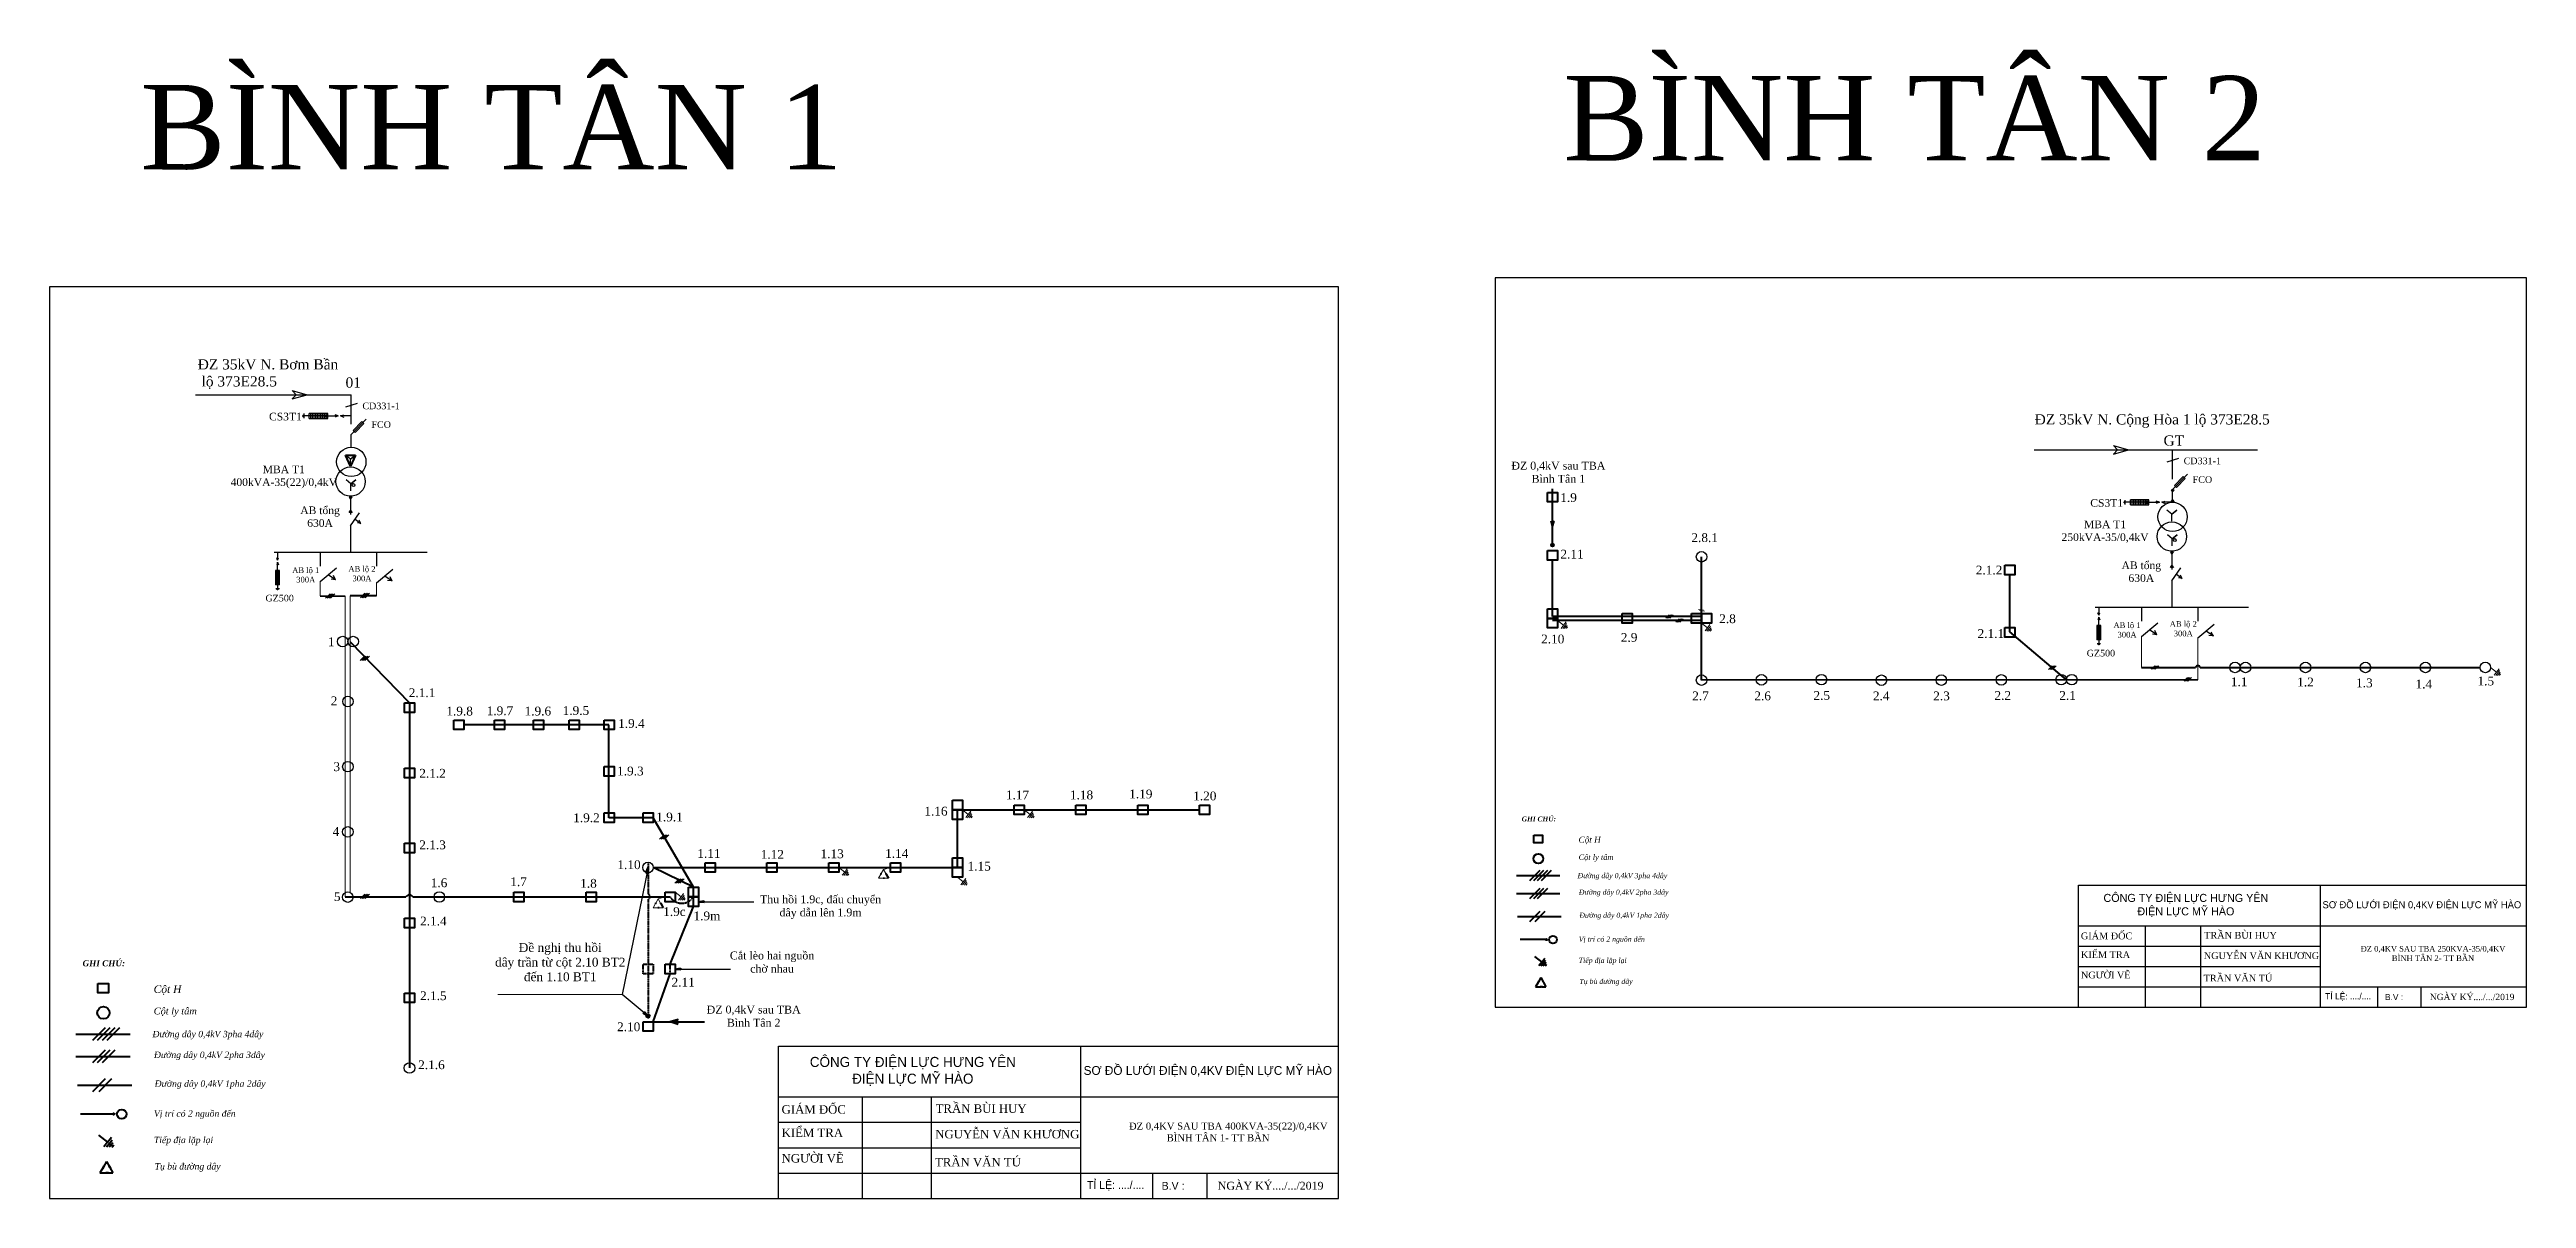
# Model space of a CAD drawing. Extents: x -2498 to 13808, y -1476 to 9052.
# Drawn here: x 10182 to 11061, y 3652 to 4060 of the extents above; entities that cross this region are included whole.
import ezdxf

# ---------------------------------------------------------------- set-up
doc = ezdxf.new("R2010")
doc.units = 0
doc.header["$LTSCALE"] = 0.08
doc.header["$MEASUREMENT"] = 0
doc.linetypes.add('DASHED2', pattern=[0.375, 0.25, -0.125])
doc.layers.get('0').update_dxf_attribs({"linetype": 'CONTINUOUS', "lineweight": 40})
for name, color, linetype, lineweight in [('5', 9, 'CONTINUOUS', 5), ('khung', 3, 'CONTINUOUS', 18), ('NET DAM', 6, 'CONTINUOUS', 25)]:
    doc.layers.add(name, color=color, linetype=linetype, lineweight=lineweight)
doc.layers.add('Duong manh', color=8, linetype='CONTINUOUS')
doc.styles.add('anh thong', font='times.ttf', dxfattribs={"height": 0.5})
doc.styles.get("Standard").update_dxf_attribs({"font": 'VHTEKN.TTF', "height": 2.5})
doc.dimstyles.new('C2', dxfattribs={"dimscale": 0, "dimtxt": 2, "dimasz": 1, "dimexe": 1, "dimexo": 1, "dimgap": 1, "dimtad": 1, "dimtoh": 1, "dimdec": 4, "dimzin": 0, "dimdsep": 46, "dimtxsty": 'Standard', "dimblk1": 'CLOSED', "dimblk2": 'CLOSED', "dimsah": 1, "dimcen": 0.09, "dimclrd": 1, "dimclre": 5, "dimclrt": 7, "dimadec": 0, "dimazin": 0, "dimtfac": 1, "dimtdec": 4, "dimtofl": 0, "dimtmove": 0, "dimatfit": 3, "dimldrblk": 'CLOSED', "dimfxl": 1, "dimtolj": 1, "dimtzin": 0, "dimarcsym": 0})

msp = doc.modelspace()

# ---------------------------------------------------------------- texts
at = {"color": 0, "linetype": 'Continuous', "lineweight": 30, "ltscale": 10}
for s, insert, char_height, width, attachment_point in [('{\\fTimes New Roman|b0|i0|c0|p18;BÌNH TÂN 1}', (10214.51, 4047.49), 30, 395.821, 1), ('{\\fTimes New Roman|b0|i0|c0|p18;BÌNH TÂN 2}', (10719.42, 4050.69), 30, 395.821, 1), ('{\\fTimes New Roman|b0|i0|c238|p18;Đ\\fTimes New Roman|b0|i0|c0|p18;Z 0,4KV SAU TBA 250KVA-35/0,4KV \\PBÌNH TÂN 2- TT BẦN}', (11028, 3739.31), 2, 105.5822, 5), ('\\pi34.67;{\\fTimes New Roman|b0|i0|c238|p18;Đ\\fTimes New Roman|b0|i0|c0|p18;Z 0,4KV SAU TBA 400KVA-35(22)/0,4KV \\P\\pi48.05;BÌNH TÂN 1- TT BẦN}', (10530.61, 3679.32), 2.5, 131.9777, 1)]:
    msp.add_mtext(s, dxfattribs=dict(at, insert=insert, char_height=char_height, width=width, attachment_point=attachment_point))
at = {"lineweight": -3, "style": 'anh thong'}
for s, insert, char_height, width, attachment_point in [('{\\fTimes New Roman|b0|i0|c238|p18;Đ}Z 35kV N. Bơm Bần\\P lộ 373E28.5', (10234.83, 3950.16), 3.623, 182.0554, 1), ('01', (10287.29, 3943.7), 3.623, 44.1329, 1), ('CS3T1', (10260.15, 3931.17), 2.717, 58.8136, 1), ('CD331-1', (10293.27, 3934.78), 2.355, 44.1329, 1), ('{\\fTimes New Roman|b0|i0|c238|p18;Đ}Z 35kV N. Cộng Hòa 1 lộ 373E28.5', (10886.64, 3930.64), 3.623, 182.0554, 1), ('FCO', (10296.48, 3928.16), 2.355, 44.1329, 1), ('GT', (10932.39, 3923.11), 3.623, 44.1329, 1), ('MBA T1\\P400kVA-35(22)/0,4kV', (10265.38, 3912.44), 2.7172, 134.0058, 2), ('CD331-1', (10939.52, 3915.26), 2.355, 44.1329, 1), ('FCO', (10942.73, 3908.64), 2.355, 44.1329, 1), ('AB tổng\\P630A', (10278.25, 3897.92), 2.717, 62.1416, 2), ('CS3T1', (10906.4, 3900.53), 2.717, 58.8136, 1), ('MBA T1\\P250kVA-35/0,4kV', (10911.63, 3892.92), 2.7172, 134.0058, 2), ('AB lộ 1\\P300A', (10273.17, 3876.32), 2.013, 62.1416, 2), ('AB lộ 2\\P300A', (10293.12, 3876.76), 2.013, 62.1416, 2), ('AB tổng\\P630A', (10924.5, 3878.4), 2.717, 62.1416, 2), ('GZ500', (10258.87, 3866.58), 2.355, 76.4577, 1), ('AB lộ 1\\P300A', (10919.43, 3856.79), 2.013, 62.1416, 2), ('AB lộ 2\\P300A', (10939.38, 3857.23), 2.013, 62.1416, 2), ('GZ500', (10905.12, 3847.06), 2.355, 76.4577, 1)]:
    msp.add_mtext(s, dxfattribs=dict(at, insert=insert, char_height=char_height, width=width, attachment_point=attachment_point))
at = {"color": 0, "lineweight": 30, "style": 'anh thong'}
for s, insert, char_height, width, attachment_point in [('ĐZ 0,4kV sau TBA \\PBình Tân 1', (10717.65, 3913.8), 2.8, 40.1436, 2), ('1.9', (10721.27, 3902.64), 3.12, 40.1436, 2), ('2.8.1', (10769.55, 3888.42), 3.12, 40.1436, 2), ('2.11', (10722.49, 3882.55), 3.12, 40.1436, 2), ('2.1.2', (10870.47, 3876.9), 3.12, 40.1436, 2), ('2.8', (10777.67, 3859.64), 3.12, 40.1436, 2), ('1', (10282.21, 3851.45), 3.12, 40.1436, 2), ('2.10', (10715.65, 3852.45), 3.12, 40.1436, 2), ('2.9', (10742.75, 3853.01), 3.12, 40.1436, 2), ('2.1.1', (10871.11, 3854.4), 3.12, 40.1436, 2), ('2.1.1', (10314.43, 3833.38), 3.12, 40.1436, 2), ('2.7', (10768.09, 3832.27), 3.12, 40.1436, 2), ('2.6', (10790.13, 3832.27), 3.12, 40.1436, 2), ('2.5', (10811.11, 3832.42), 3.12, 40.1436, 2), ('2.4', (10832.21, 3832.26), 3.12, 40.1436, 2), ('2.3', (10853.61, 3832.26), 3.12, 40.1436, 2), ('2.2', (10875.34, 3832.42), 3.12, 40.1436, 2), ('2.1', (10898.33, 3832.42), 3.12, 40.1436, 2), ('1.1', (10959.22, 3837.27), 3.12, 40.1436, 2), ('1.2', (10982.76, 3837.18), 3.12, 40.1436, 2), ('1.3', (11003.65, 3836.88), 3.12, 40.1436, 2), ('1.4', (11024.74, 3836.48), 3.12, 40.1436, 2), ('1.5', (11046.73, 3837.55), 3.12, 40.1436, 2), ('2', (10283.2, 3830.5), 3.12, 40.1436, 2), ('1.9.8', (10327.77, 3826.87), 3.12, 40.1436, 2), ('1.9.7', (10342.09, 3826.98), 3.12, 40.1436, 2), ('1.9.6', (10355.53, 3826.88), 3.12, 40.1436, 2), ('1.9.5', (10369.04, 3827.07), 3.12, 40.1436, 2), ('1.9.4', (10388.72, 3822.47), 3.12, 40.1436, 2), ('3', (10284.17, 3807.14), 3.12, 40.1436, 2), ('2.1.2', (10318.17, 3804.81), 3.12, 40.1436, 2), ('1.9.3', (10388.36, 3805.61), 3.12, 40.1436, 2), ('1.17', (10525.74, 3797.12), 3.12, 40.1436, 2), ('1.18', (10548.44, 3797.12), 3.12, 40.1436, 2), ('1.19', (10569.48, 3797.47), 3.12, 40.1436, 2), ('1.9.2', (10372.78, 3789.01), 3.12, 40.1436, 2), ('1.9.1', (10402.24, 3789.3), 3.12, 40.1436, 2), ('1.16', (10496.79, 3791.36), 3.12, 40.1436, 2), ('1.20', (10592.19, 3796.76), 3.12, 40.1436, 2), ('4', (10283.89, 3784.16), 3.12, 40.1436, 2), ('2.1.3', (10318.17, 3779.42), 3.12, 40.1436, 2), ('{\\fTimes New Roman|b0|i1|c0|p18;Cột H}', (10724.8, 3780.76), 2.1587, 37.5124, 1), ('1.10', (10387.88, 3772.37), 3.12, 40.1436, 2), ('1.11', (10416.23, 3776.35), 3.12, 40.1436, 2), ('1.12', (10438.72, 3776.02), 3.12, 40.1436, 2), ('1.13', (10459.96, 3776.24), 3.12, 40.1436, 2), ('1.14', (10482.87, 3776.36), 3.12, 40.1436, 2), ('1.15', (10512.13, 3771.84), 3.12, 40.1436, 2), ('{\\fTimes New Roman|b0|i1|c0|p18;Cột ly tâm}', (10724.82, 3774.45), 1.9436, 37.5124, 1), ('1.6', (10320.47, 3765.95), 3.12, 40.1436, 2), ('1.7', (10348.69, 3766.33), 3.12, 40.1436, 2), ('1.8', (10373.5, 3765.76), 3.12, 40.1436, 2), ('5', (10284.34, 3761.05), 3.12, 40.1436, 2), ('1.9c', (10403.99, 3755.73), 3.12, 40.1436, 2), ('1.9m', (10415.53, 3754.2), 3.12, 40.1436, 2), ('Thu hồi 1.9c, đấu chuyển dây dẫn lên 1.9m', (10455.84, 3759.94), 2.8, 48.1765, 2), ('2.1.4', (10318.44, 3752.38), 3.12, 40.1436, 2), ('Đề nghị thu hồi\\Pdây trần từ cột 2.10 BT2 \\Pđến 1.10 BT1', (10363.47, 3743), 3.12, 52.1379, 2), ('Cắt lèo hai nguồn \\Pchờ nhau', (10438.64, 3740), 2.8, 40.1436, 2), ('{\\fTimes New Roman|b0|i1|c0|p18;Cột H}', (10219.2, 3728), 2.6984, 46.8904, 1), ('2.11', (10407.09, 3730.68), 3.12, 40.1436, 2), ('{\\fTimes New Roman|b0|i1|c0|p18;Cột ly tâm}', (10219.22, 3720.11), 2.4296, 46.8904, 1), ('2.1.5', (10318.44, 3725.87), 3.12, 40.1436, 2), ('ĐZ 0,4kV sau TBA \\PBình Tân 2', (10432.11, 3720.8), 2.8, 40.1436, 2), ('2.10', (10387.76, 3714.86), 3.12, 40.1436, 2), ('2.1.6', (10317.78, 3701.38), 3.12, 40.1436, 2)]:
    msp.add_mtext(s, dxfattribs=dict(at, insert=insert, char_height=char_height, width=width, attachment_point=attachment_point))
at = {"attachment_point": 1, "style": 'anh thong'}
for s, insert, char_height, width in [('{\\fTimes New Roman|b1|i1|c0|p18;GHI CHÚ:}', (10704.62, 3787.9), 1.7226, 24.8244), ('{\\fTimes New Roman|b0|i1|c238|p18;Đ\\fTimes New Roman|b0|i1|c0|p18;ường dây 0,4kV 3pha 4dây}', (10724.46, 3767.84), 1.8133, 46.2989), ('{\\fTimes New Roman|b0|i1|c238|p18;Đư\\fTimes New Roman|b0|i1|c0|p18;ờng dây 0,4kV 2pha 3dây}', (10724.9, 3761.96), 1.8133, 46.2989), ('{\\fTimes New Roman|b0|i1|c238|p18;Đư\\fTimes New Roman|b0|i1|c0|p18;ờng dây 0,4kV 1pha 2dây}', (10725.09, 3753.78), 1.8133, 46.2989), ('{\\fTimes New Roman|b0|i1|c0|p18;Vị trí có 2 nguồn đến}', (10724.88, 3745.29), 1.8133, 46.2989), ('{\\fTimes New Roman|b1|i1|c0|p18;GHI CHÚ:}', (10193.97, 3736.92), 2.1533, 31.0305), ('{\\fTimes New Roman|b0|i1|c0|p18;Tiếp địa lặp lại}', (10724.88, 3737.78), 1.8133, 46.2989), ('{\\fTimes New Roman|b0|i1|c0|p18;Tụ bù đường dây}', (10725.09, 3730.3), 1.8133, 46.2989), ('{\\fTimes New Roman|b0|i1|c238|p18;Đ\\fTimes New Roman|b0|i1|c0|p18;ường dây 0,4kV 3pha 4dây}', (10218.77, 3711.85), 2.2666, 57.8736), ('{\\fTimes New Roman|b0|i1|c238|p18;Đư\\fTimes New Roman|b0|i1|c0|p18;ờng dây 0,4kV 2pha 3dây}', (10219.32, 3704.49), 2.2666, 57.8736), ('{\\fTimes New Roman|b0|i1|c238|p18;Đư\\fTimes New Roman|b0|i1|c0|p18;ờng dây 0,4kV 1pha 2dây}', (10219.56, 3694.27), 2.2666, 57.8736), ('{\\fTimes New Roman|b0|i1|c0|p18;Vị trí có 2 nguồn đến}', (10219.29, 3683.66), 2.2666, 57.8736), ('{\\fTimes New Roman|b0|i1|c0|p18;Tiếp địa lặp lại}', (10219.29, 3674.28), 2.2666, 57.8736), ('{\\fTimes New Roman|b0|i1|c0|p18;Tụ bù đường dây}', (10219.56, 3664.92), 2.2666, 57.8736)]:
    msp.add_mtext(s, dxfattribs=dict(at, insert=insert, char_height=char_height, width=width))

# ---------------------------------------------------------------- blocks, each defined once
blk = doc.blocks.new('khung')
at = {"layer": 'khung', "color": 5, "lineweight": -3, "ltscale": 4}
for p, q in [((630143, 2296299), (632881, 2296299)), ((630143, 2295554), (630143, 2296299)), ((631620, 2296299), (631620, 2295554)), ((630143, 2296051), (631457, 2296051)), ((630143, 2296051), (632881, 2296051)), ((630552, 2296051), (630552, 2295554)), ((630889, 2296051), (630889, 2295554)), ((630143, 2295927), (631620, 2295927)), ((630143, 2295802), (631620, 2295802)), ((630143, 2295678), (631512, 2295678)), ((630143, 2295678), (632881, 2295678)), ((631973, 2295554), (631973, 2295678)), ((632238, 2295554), (632238, 2295678))]:
    blk.add_line(p, q, dxfattribs=at)
blk.add_lwpolyline([(632881, 2300009), (626581, 2300009), (626581, 2295554), (632881, 2295554), (632881, 2300009)], dxfattribs=at)
at = {"layer": 'Duong manh', "color": 0, "lineweight": -3, "ltscale": 4}
for s, insert, char_height, width, attachment_point in [('{\\f.VnAvantH|b0|i0|c0|p34;C¤NG TY §IÖN LùC H¦NG Y£N\\P®iÖn lùc mü hµo}', (630800, 2296175), 49.14, 1314.33, 5), ('{\\f.VnAvantH|b0|i0|c0|p34;s¬ ®å l\xadíi ®iÖn 0,4kv ®iÖn lùc mü hµo}', (632242, 2296175), 43.05, 1423.67, 5), ('{\\fTimes New Roman|b0|i0|c0|p18; GIÁM ĐỐC}', (630143, 2295989), 41.37, 409.06, 4), ('{\\fTimes New Roman|b0|i0|c0|p18; TRẦN BÙI HUY}', (630896, 2295993), 41.37, 536.86, 4), ('{\\f.VnAvantH|b0|i0|c0|p34; \\fTimes New Roman|b0|i0|c0|p18; KIỂM TRA}', (630128, 2295875), 41.37, 409.06, 4), ('{\\fTimes New Roman|b0|i0|c0|p18; NGUYỄN VĂN KHƯƠNG}', (630894, 2295868), 41.37, 717.25, 4), ('{\\fTimes New Roman|b0|i0|c0|p18; NGƯỜI VẼ}', (630143, 2295750), 41.37, 409.06, 4), ('{\\f.VnAvantH|b0|i0|c0|p34; \\fTimes New Roman|b0|i0|c0|p18;TRẦN VĂN TÚ}', (630893, 2295731), 41.37, 536.86, 4), ('{\\f.VnAvantH|b0|i0|c0|p34; tØ lÖ: ..../....}', (631637, 2295616), 38.48, 301.49, 4), ('{\\f.VnAvantH|b0|i0|c0|p34;b.v :}', (632072, 2295616), 38.48, 424.34, 5), ('{\\fTimes New Roman|b0|i0|c0|p18;NGÀY KÝ..../.../2019}', (632549, 2295616), 38.48, 820.67, 5)]:
    blk.add_mtext(s, dxfattribs=dict(at, insert=insert, char_height=char_height, width=width, attachment_point=attachment_point))
blk = doc.blocks.new('_CLOSED')
at = {"color": 0, "linetype": 'ByBlock', "ltscale": 10}
for p, q in [((-1, 0.17), (0, 0)), ((-1, 0.17), (-1, -0.17)), ((0, 0), (-1, -0.17)), ((0, 0), (-1, 0))]:
    blk.add_line(p, q, dxfattribs=at)

# ---------------------------------------------------------------- hatches: boundary and pattern name
at = {"linetype": 'Continuous', "lineweight": 40, "ltscale": 8}
for points in [[(10716.12, 3884.22, 1), (10715.09, 3884.22, 1)], [(10395.22, 3717.07, 1), (10394.05, 3717.07, 1)]]:
    msp.add_hatch(color=0, dxfattribs=at).paths.add_polyline_path(points)
at = {"linetype": 'Continuous', "ltscale": 8}
for points in [[(10713.66, 3744.23, 1), (10713.22, 3744.23, 1)], [(10205.28, 3682.34, 1), (10204.72, 3682.34, 1)]]:
    msp.add_hatch(color=256, dxfattribs=at).paths.add_polyline_path(points)

# ---------------------------------------------------------------- linework, layer by layer
at = {"lineweight": -3}
for p, q in [((10234.09, 3937.56), (10289.33, 3937.56)), ((10268.32, 3939.06), (10273.69, 3937.56)), ((10268.32, 3939.06), (10269.77, 3937.56)), ((10268.32, 3936.06), (10273.69, 3937.56)), ((10268.32, 3936.06), (10269.77, 3937.56)), ((10289.33, 3927.16), (10289.33, 3937.56)), ((10272.15, 3929.86), (10272.15, 3930.23)), ((10272.35, 3929.61), (10272.35, 3930.48)), ((10272.56, 3929.24), (10272.56, 3930.85)), ((10274.36, 3930.05), (10272.58, 3930.05)), ((10280.95, 3930.95), (10274.36, 3930.95)), ((10274.36, 3929.15), (10274.36, 3930.95)), ((10280.95, 3930.05), (10274.36, 3930.05)), ((10274.96, 3929.15), (10274.96, 3930.95)), ((10275.56, 3929.15), (10275.56, 3930.95)), ((10276.15, 3929.15), (10276.15, 3930.95)), ((10276.75, 3929.15), (10276.75, 3930.95)), ((10277.35, 3929.15), (10277.35, 3930.95)), ((10277.95, 3929.15), (10277.95, 3930.95)), ((10278.55, 3929.15), (10278.55, 3930.95)), ((10279.15, 3929.15), (10279.15, 3930.95)), ((10280.95, 3929.15), (10279.75, 3930.95)), ((10279.75, 3929.15), (10280.95, 3930.95)), ((10279.75, 3929.15), (10279.75, 3930.95)), ((10280.95, 3929.15), (10280.95, 3930.95)), ((10280.95, 3930.05), (10284.72, 3930.05)), ((10284.72, 3930.05), (10283.55, 3930.44)), ((10284.72, 3930.05), (10283.55, 3929.66)), ((10285.56, 3930.05), (10286.73, 3930.44)), ((10289.33, 3930.05), (10285.56, 3930.05)), ((10285.56, 3930.05), (10286.73, 3929.66)), ((10291.42, 3934.44), (10287.25, 3933.16)), ((10289.33, 3923.41), (10294.64, 3928.89)), ((10289.33, 3918.93), (10289.33, 3923.41)), ((10289.01, 3914.66), (10287.33, 3916.12)), ((10289.01, 3914.66), (10290.83, 3916.12)), ((10290.83, 3916.12), (10289.01, 3914.66)), ((10289.01, 3912.17), (10289.01, 3914.66)), ((10886.49, 3918.03), (10965.78, 3918.03)), ((10914.57, 3919.54), (10919.95, 3918.03)), ((10914.57, 3919.54), (10916.02, 3918.03)), ((10914.57, 3916.53), (10919.95, 3918.03)), ((10914.57, 3916.53), (10916.02, 3918.03)), ((10937.67, 3914.91), (10933.5, 3913.63)), ((10935.59, 3907.64), (10935.59, 3918.03)), ((10289.17, 3905.96), (10287.48, 3907.42)), ((10289.17, 3905.96), (10290.99, 3907.42)), ((10290.99, 3907.42), (10289.17, 3905.96)), ((10289.17, 3903.46), (10289.17, 3905.96)), ((10936.15, 3903.72), (10935.08, 3903.72)), ((10935.08, 3903.72), (10935.59, 3903.05)), ((10935.59, 3903.88), (10940.9, 3909.36)), ((10935.59, 3899.4), (10935.59, 3903.88)), ((10935.59, 3903.05), (10936.15, 3903.72)), ((10289.64, 3901.21), (10288.57, 3901.21)), ((10288.57, 3901.21), (10289.08, 3900.55)), ((10288.57, 3895.82), (10289.08, 3896.48)), ((10289.64, 3895.82), (10288.57, 3895.82)), ((10289.08, 3901.54), (10289.08, 3895.12)), ((10289.08, 3900.55), (10289.64, 3901.21)), ((10289.08, 3896.48), (10289.64, 3895.82)), ((10289.08, 3891.05), (10292.29, 3895.7)), ((10918.41, 3899.22), (10918.41, 3899.59)), ((10918.61, 3898.97), (10918.61, 3899.84)), ((10918.82, 3898.6), (10918.82, 3900.21)), ((10920.61, 3899.4), (10918.84, 3899.4)), ((10927.2, 3900.3), (10920.61, 3900.3)), ((10920.61, 3898.5), (10920.61, 3900.3)), ((10927.2, 3899.4), (10920.61, 3899.4)), ((10921.21, 3898.5), (10921.21, 3900.3)), ((10921.81, 3898.5), (10921.81, 3900.3)), ((10922.41, 3898.5), (10922.41, 3900.3)), ((10923.01, 3898.5), (10923.01, 3900.3)), ((10923.61, 3898.5), (10923.61, 3900.3)), ((10924.21, 3898.5), (10924.21, 3900.3)), ((10924.81, 3898.5), (10924.81, 3900.3)), ((10925.41, 3898.5), (10925.41, 3900.3)), ((10927.2, 3898.5), (10926.01, 3900.3)), ((10926.01, 3898.5), (10927.2, 3900.3)), ((10926.01, 3898.5), (10926.01, 3900.3)), ((10927.2, 3898.5), (10927.2, 3900.3)), ((10927.2, 3899.4), (10930.97, 3899.4)), ((10930.97, 3899.4), (10929.81, 3899.79)), ((10930.97, 3899.4), (10929.81, 3899.01)), ((10931.82, 3899.4), (10932.98, 3899.79)), ((10935.59, 3899.4), (10931.82, 3899.4)), ((10931.82, 3899.4), (10932.98, 3899.01)), ((10935.27, 3895.14), (10933.58, 3896.6)), ((10935.05, 3899.61), (10935.56, 3900.28)), ((10936.12, 3899.61), (10935.05, 3899.61)), ((10935.27, 3895.14), (10937.09, 3896.6)), ((10937.09, 3896.6), (10935.27, 3895.14)), ((10935.27, 3892.65), (10935.27, 3895.14)), ((10935.56, 3900.28), (10936.12, 3899.61)), ((10289.08, 3891.05), (10289.08, 3881.76)), ((10290.68, 3893.37), (10292.76, 3891.93)), ((10292.76, 3891.92), (10291.48, 3892.07)), ((10292.76, 3891.92), (10292.18, 3893.07)), ((10935.43, 3886.43), (10933.74, 3887.89)), ((10935.43, 3886.43), (10937.24, 3887.89)), ((10937.24, 3887.89), (10935.43, 3886.43)), ((10935.43, 3883.94), (10935.43, 3886.43)), ((10261.93, 3881.76), (10316.23, 3881.76)), ((10263.17, 3878.82), (10262.86, 3879.73)), ((10263.17, 3878.16), (10262.86, 3877.25)), ((10263.17, 3881.76), (10263.17, 3878.82)), ((10263.17, 3878.82), (10263.47, 3879.73)), ((10263.17, 3875.22), (10263.17, 3878.16)), ((10263.17, 3878.16), (10263.47, 3877.25)), ((10278.27, 3881.76), (10278.27, 3876.7)), ((10278.27, 3871.33), (10284.09, 3876.19)), ((10298.31, 3881.76), (10298.31, 3876.7)), ((10935.9, 3881.69), (10934.83, 3881.69)), ((10934.83, 3881.69), (10935.33, 3881.02)), ((10934.83, 3876.3), (10935.33, 3876.96)), ((10935.9, 3876.3), (10934.83, 3876.3)), ((10935.33, 3882.02), (10935.33, 3875.59)), ((10935.33, 3881.02), (10935.9, 3881.69)), ((10935.33, 3876.96), (10935.9, 3876.3)), ((10935.33, 3871.52), (10938.54, 3876.17)), ((10262.47, 3875.22), (10262.47, 3870.08)), ((10263.87, 3875.22), (10262.47, 3874.28)), ((10263.87, 3874.28), (10262.47, 3875.22)), ((10263.87, 3875.22), (10262.47, 3875.22)), ((10263.87, 3874.28), (10262.47, 3874.28)), ((10263.87, 3873.81), (10262.47, 3873.81)), ((10263.87, 3873.35), (10262.47, 3873.35)), ((10263.87, 3872.88), (10262.47, 3872.88)), ((10263.87, 3872.49), (10262.47, 3872.49)), ((10263.87, 3872.02), (10262.47, 3872.02)), ((10263.87, 3871.55), (10262.47, 3871.55)), ((10263.87, 3871.01), (10262.47, 3871.01)), ((10263.87, 3870.54), (10262.47, 3870.54)), ((10263.87, 3870.08), (10262.47, 3870.08)), ((10263.8, 3868.67), (10262.54, 3868.67)), ((10263.51, 3868.51), (10262.83, 3868.51)), ((10263.31, 3868.35), (10263.02, 3868.35)), ((10263.17, 3875.22), (10263.17, 3870.08)), ((10263.17, 3870.08), (10263.17, 3868.69)), ((10281.18, 3873.76), (10283.77, 3871.96)), ((10283.78, 3871.94), (10282.18, 3872.13)), ((10283.78, 3871.94), (10283.05, 3873.37)), ((10298.31, 3870.85), (10304.13, 3875.71)), ((10301.22, 3873.28), (10303.81, 3871.48)), ((10303.81, 3871.48), (10302.21, 3871.67)), ((10303.82, 3871.46), (10303.09, 3872.9)), ((10935.33, 3871.52), (10935.33, 3862.23)), ((10936.94, 3873.85), (10939.01, 3872.41)), ((10939.02, 3872.39), (10937.74, 3872.54)), ((10939.02, 3872.39), (10938.43, 3873.54)), ((10908.18, 3862.23), (10962.49, 3862.23)), ((10909.42, 3859.29), (10909.12, 3860.2)), ((10909.42, 3858.63), (10909.12, 3857.72)), ((10909.42, 3862.23), (10909.42, 3859.29)), ((10909.42, 3859.29), (10909.73, 3860.2)), ((10909.42, 3855.69), (10909.42, 3858.63)), ((10909.42, 3858.63), (10909.73, 3857.72)), ((10924.52, 3862.23), (10924.52, 3857.17)), ((10944.56, 3862.23), (10944.56, 3857.17)), ((10908.72, 3855.69), (10908.72, 3850.55)), ((10910.13, 3855.69), (10908.72, 3854.76)), ((10910.13, 3854.76), (10908.72, 3855.69)), ((10910.13, 3855.69), (10908.72, 3855.69)), ((10910.13, 3854.76), (10908.72, 3854.76)), ((10910.13, 3854.29), (10908.72, 3854.29)), ((10910.13, 3853.82), (10908.72, 3853.82)), ((10910.13, 3853.36), (10908.72, 3853.36)), ((10910.13, 3852.96), (10908.72, 3852.96)), ((10910.13, 3852.5), (10908.72, 3852.5)), ((10910.13, 3852.03), (10908.72, 3852.03)), ((10910.13, 3851.49), (10908.72, 3851.49)), ((10910.13, 3851.02), (10908.72, 3851.02)), ((10910.13, 3850.55), (10908.72, 3850.55)), ((10909.42, 3855.69), (10909.42, 3850.55)), ((10909.42, 3850.55), (10909.42, 3849.17)), ((10924.52, 3851.8), (10930.35, 3856.67)), ((10927.44, 3854.24), (10930.03, 3852.43)), ((10930.04, 3852.41), (10928.44, 3852.6)), ((10930.04, 3852.41), (10929.3, 3853.85)), ((10944.56, 3851.33), (10950.39, 3856.19)), ((10947.48, 3853.76), (10950.07, 3851.96)), ((10950.07, 3851.96), (10948.47, 3852.15)), ((10950.08, 3851.94), (10949.34, 3853.37)), ((10910.05, 3849.15), (10908.8, 3849.15)), ((10909.76, 3848.99), (10909.08, 3848.99)), ((10909.57, 3848.83), (10909.28, 3848.83))]:
    msp.add_line(p, q, dxfattribs=at)
at = {"linetype": 'Continuous', "lineweight": -3, "ltscale": 8}
for p, q in [((10274.36, 3929.15), (10280.95, 3929.15)), ((10920.61, 3898.5), (10927.2, 3898.5)), ((10263.87, 3870.08), (10263.87, 3875.22)), ((10910.13, 3850.55), (10910.13, 3855.69))]:
    msp.add_line(p, q, dxfattribs=at)
at = {"color": 0, "linetype": 'Continuous', "lineweight": 40, "ltscale": 8}
for p, q in [((10287.33, 3916.12), (10290.83, 3916.12)), ((10289.01, 3912.17), (10287.33, 3916.12)), ((10290.83, 3916.12), (10289.01, 3912.17)), ((10715.61, 3884.22), (10715.61, 3904.21)), ((10715.61, 3890.85), (10715.06, 3892.7)), ((10715.06, 3892.7), (10715.61, 3892.24)), ((10715.61, 3890.85), (10716.15, 3892.7)), ((10716.15, 3892.7), (10715.61, 3892.24)), ((10715.61, 3858.88), (10715.61, 3878.91)), ((10768.45, 3836.32), (10768.45, 3880.08)), ((10877.8, 3853.38), (10877.8, 3873.69)), ((10278.27, 3866.15), (10287.11, 3866.14)), ((10298.31, 3866.15), (10288.92, 3866.15)), ((10768.45, 3858.88), (10715.61, 3858.88)), ((10288.92, 3849.9), (10309.99, 3828.22)), ((10768.45, 3857.44), (10715.61, 3857.44)), ((10897.96, 3836.41), (10877.8, 3853.38)), ((10944.56, 3836.45), (10768.45, 3836.32)), ((10924.52, 3840.79), (10943.74, 3840.79)), ((10945.38, 3840.79), (11044.71, 3840.79)), ((10309.99, 3828.22), (10309.99, 3698.69)), ((10380.66, 3820.45), (10329.25, 3820.45)), ((10380.66, 3787.49), (10380.66, 3820.45)), ((10504.38, 3769.82), (10504.38, 3790.28)), ((10504.38, 3790.28), (10590.33, 3790.28)), ((10396.41, 3787.49), (10380.66, 3787.49)), ((10410.78, 3762.78), (10396.41, 3787.49)), ((10410.78, 3762.78), (10396.5, 3769.82)), ((10396.5, 3769.82), (10504.38, 3769.82)), ((10410.78, 3755.99), (10410.78, 3762.78)), ((10479.11, 3767.47), (10479.92, 3766.02)), ((10287.11, 3759.36), (10308.73, 3759.36)), ((10311.19, 3759.36), (10402.47, 3759.36)), ((10399.13, 3757), (10399.94, 3755.55)), ((10402.47, 3735.49), (10410.78, 3755.99)), ((10396.41, 3715.1), (10402.47, 3732.1)), ((10396.41, 3715.1), (10414.64, 3715.1)), ((10402.42, 3715.12), (10405.29, 3716.02)), ((10402.42, 3715.12), (10405.29, 3714.22)), ((10405.29, 3716.02), (10404.34, 3715.12)), ((10405.29, 3714.22), (10404.34, 3715.12))]:
    msp.add_line(p, q, dxfattribs=at)
at = {"linetype": 'Continuous', "lineweight": 9, "ltscale": 8}
for p, q in [((10281.78, 3866.92), (10280.23, 3865.37)), ((10282.36, 3866.92), (10280.81, 3865.37)), ((10282.94, 3866.92), (10281.39, 3865.37)), ((10283.52, 3866.92), (10281.97, 3865.37)), ((10294.11, 3867.1), (10292.56, 3865.55)), ((10294.69, 3867.1), (10293.14, 3865.55)), ((10295.27, 3867.1), (10293.72, 3865.55)), ((10295.85, 3867.1), (10294.3, 3865.55)), ((10757.01, 3859.5), (10755.77, 3858.26)), ((10757.48, 3859.5), (10756.24, 3858.26)), ((10757.94, 3859.5), (10756.7, 3858.26)), ((10758.41, 3859.5), (10757.17, 3858.26)), ((10769.15, 3861.14), (10767.41, 3861.36)), ((10769.44, 3860.78), (10767.7, 3860.99)), ((10717.38, 3857.44), (10719.5, 3855.8)), ((10719.5, 3855.8), (10718.62, 3854.67)), ((10719.9, 3855.49), (10719.24, 3854.64)), ((10719.5, 3855.8), (10720.37, 3856.94)), ((10720.3, 3855.18), (10719.86, 3854.61)), ((10719.9, 3855.49), (10720.56, 3856.34)), ((10720.3, 3855.18), (10720.74, 3855.74)), ((10720.7, 3854.87), (10720.48, 3854.59)), ((10720.7, 3854.87), (10720.92, 3855.15)), ((10760.53, 3858.06), (10759.29, 3856.82)), ((10761, 3858.06), (10759.76, 3856.82)), ((10761.46, 3858.06), (10760.22, 3856.82)), ((10761.93, 3858.06), (10760.69, 3856.82)), ((10768.45, 3856.5), (10770.56, 3854.86)), ((10770.56, 3854.86), (10769.68, 3853.73)), ((10770.96, 3854.55), (10770.31, 3853.7)), ((10770.56, 3854.86), (10771.44, 3855.99)), ((10771.37, 3854.24), (10770.93, 3853.67)), ((10770.96, 3854.55), (10771.62, 3855.4)), ((10771.37, 3854.24), (10771.81, 3854.8)), ((10771.77, 3853.93), (10771.55, 3853.64)), ((10771.77, 3853.93), (10771.99, 3854.21)), ((10293.99, 3844.82), (10292.44, 3843.27)), ((10294.57, 3844.82), (10293.02, 3843.27)), ((10295.16, 3844.82), (10293.61, 3843.27)), ((10295.74, 3844.82), (10294.19, 3843.27)), ((10892.83, 3841.35), (10891.59, 3840.11)), ((10893.3, 3841.35), (10892.06, 3840.11)), ((10893.76, 3841.35), (10892.52, 3840.11)), ((10894.23, 3841.35), (10892.99, 3840.11)), ((10929.29, 3841.41), (10928.05, 3840.17)), ((10929.75, 3841.41), (10928.51, 3840.17)), ((10930.22, 3841.41), (10928.98, 3840.17)), ((10930.68, 3841.41), (10929.44, 3840.17)), ((10940.9, 3837.21), (10939.66, 3835.97)), ((10941.36, 3837.21), (10940.12, 3835.97)), ((10941.83, 3837.21), (10940.59, 3835.97)), ((10942.29, 3837.21), (10941.05, 3835.97)), ((11048.45, 3840.79), (11050.56, 3839.15)), ((11050.56, 3839.15), (11049.68, 3838.02)), ((11050.96, 3838.84), (11050.31, 3837.99)), ((11050.56, 3839.15), (11051.44, 3840.29)), ((11051.37, 3838.53), (11050.93, 3837.96)), ((11050.96, 3838.84), (11051.62, 3839.69)), ((11051.37, 3838.53), (11051.81, 3839.09)), ((11051.77, 3838.22), (11051.55, 3837.94)), ((11051.77, 3838.22), (11051.99, 3838.5)), ((10506.16, 3790.28), (10508.27, 3788.64)), ((10508.27, 3788.64), (10507.39, 3787.51)), ((10508.67, 3788.33), (10508.01, 3787.48)), ((10508.27, 3788.64), (10509.15, 3789.78)), ((10508.67, 3788.33), (10509.33, 3789.18)), ((10509.07, 3788.02), (10509.51, 3788.58)), ((10528.09, 3790.28), (10530.2, 3788.64)), ((10530.2, 3788.64), (10529.32, 3787.51)), ((10530.6, 3788.33), (10529.94, 3787.48)), ((10530.2, 3788.64), (10531.08, 3789.78)), ((10530.6, 3788.33), (10531.26, 3789.18)), ((10531, 3788.02), (10531.44, 3788.58)), ((10400.3, 3781.46), (10398.75, 3779.91)), ((10400.88, 3781.46), (10399.33, 3779.91)), ((10401.46, 3781.46), (10399.91, 3779.91)), ((10402.04, 3781.46), (10400.49, 3779.91)), ((10509.07, 3788.02), (10508.64, 3787.45)), ((10509.48, 3787.71), (10509.26, 3787.43)), ((10509.48, 3787.71), (10509.69, 3787.99)), ((10531, 3788.02), (10530.57, 3787.45)), ((10531.41, 3787.71), (10531.19, 3787.43)), ((10531.41, 3787.71), (10531.63, 3787.99)), ((10405.73, 3765.83), (10404.18, 3764.28)), ((10406.31, 3765.83), (10404.76, 3764.28)), ((10406.89, 3765.83), (10405.34, 3764.28)), ((10407.47, 3765.83), (10405.92, 3764.28)), ((10462.29, 3769.82), (10464.41, 3768.18)), ((10464.41, 3768.18), (10463.53, 3767.05)), ((10464.81, 3767.87), (10464.15, 3767.02)), ((10464.41, 3768.18), (10465.29, 3769.32)), ((10465.21, 3767.56), (10464.78, 3766.99)), ((10464.81, 3767.87), (10465.47, 3768.72)), ((10465.21, 3767.56), (10465.65, 3768.12)), ((10465.61, 3767.25), (10465.39, 3766.97)), ((10465.61, 3767.25), (10465.83, 3767.53)), ((10477.23, 3767.46), (10476.41, 3766.02)), ((10476.41, 3766.02), (10478.13, 3766.02)), ((10476.98, 3767.59), (10477.47, 3767.34)), ((10477.09, 3767.79), (10477.58, 3767.54)), ((10478.17, 3769.11), (10477.34, 3767.66)), ((10478.13, 3766.02), (10478.16, 3766.02)), ((10478.16, 3766.3), (10478.16, 3765.74)), ((10478.17, 3769.11), (10478.99, 3767.66)), ((10478.43, 3766.3), (10478.43, 3765.74)), ((10478.43, 3766.02), (10479.92, 3766.02)), ((10479.25, 3767.79), (10478.76, 3767.54)), ((10479.36, 3767.59), (10478.87, 3767.34)), ((10504.38, 3766.42), (10506.5, 3764.78)), ((10506.5, 3764.78), (10505.62, 3763.65)), ((10506.9, 3764.47), (10506.24, 3763.62)), ((10506.5, 3764.78), (10507.37, 3765.92)), ((10507.3, 3764.16), (10506.87, 3763.6)), ((10506.9, 3764.47), (10507.56, 3765.32)), ((10507.3, 3764.16), (10507.74, 3764.73)), ((10507.7, 3763.85), (10507.48, 3763.57)), ((10507.7, 3763.85), (10507.92, 3764.14)), ((10294.11, 3760.31), (10292.56, 3758.76)), ((10294.69, 3760.31), (10293.14, 3758.76)), ((10295.27, 3760.31), (10293.72, 3758.76)), ((10295.85, 3760.31), (10294.3, 3758.76)), ((10397.25, 3757), (10396.43, 3755.55)), ((10396.43, 3755.55), (10398.15, 3755.55)), ((10396.99, 3757.13), (10397.48, 3756.88)), ((10397.1, 3757.33), (10397.6, 3757.07)), ((10398.18, 3758.65), (10397.36, 3757.19)), ((10398.15, 3755.55), (10398.18, 3755.55)), ((10398.18, 3758.65), (10399.01, 3757.19)), ((10398.18, 3755.83), (10398.18, 3755.27)), ((10398.44, 3755.83), (10398.44, 3755.27)), ((10398.44, 3755.55), (10399.94, 3755.55)), ((10399.27, 3757.33), (10398.77, 3757.07)), ((10399.38, 3757.13), (10398.88, 3756.88)), ((10404.24, 3761.05), (10406.36, 3759.42)), ((10406.36, 3759.42), (10405.48, 3758.28)), ((10406.76, 3759.11), (10406.1, 3758.26)), ((10406.36, 3759.42), (10407.23, 3760.55)), ((10407.16, 3758.8), (10406.72, 3758.23)), ((10406.76, 3759.11), (10407.42, 3759.96)), ((10407.16, 3758.8), (10407.6, 3759.36)), ((10407.56, 3758.48), (10407.34, 3758.2)), ((10407.56, 3758.48), (10407.78, 3758.77))]:
    msp.add_line(p, q, dxfattribs=at)
at = {"color": 0, "linetype": 'DASHED2', "lineweight": 40, "ltscale": 3}
for p, q in [((10394.63, 3771.69), (10394.63, 3760.41)), ((10394.63, 3758.37), (10394.63, 3717.07)), ((10402.47, 3732.1), (10402.47, 3735.49))]:
    msp.add_line(p, q, dxfattribs=at)
at = {"color": 0, "linetype": 'Continuous', "lineweight": 9, "ltscale": 8}
for p, q in [((10478.17, 3769.12), (10480.68, 3769.82)), ((10398.19, 3758.66), (10400.69, 3759.36))]:
    msp.add_line(p, q, dxfattribs=at)
at = {"linetype": 'Continuous', "ltscale": 8}
for p, q in [((10702.74, 3766.92), (10718.16, 3766.92)), ((10711.05, 3768.7), (10707.42, 3765.07)), ((10711.05, 3762.35), (10707.42, 3758.73)), ((10712.41, 3768.7), (10708.78, 3765.07)), ((10712.41, 3762.35), (10708.78, 3758.73)), ((10713.77, 3768.7), (10710.14, 3765.07)), ((10713.77, 3762.35), (10710.14, 3758.73)), ((10715.13, 3768.7), (10711.5, 3765.07)), ((10702.74, 3760.57), (10718.16, 3760.57)), ((10711.05, 3754.19), (10707.42, 3750.57)), ((10712.86, 3754.19), (10709.24, 3750.57)), ((10703.2, 3752.41), (10718.61, 3752.41)), ((10713.44, 3744.23), (10704.06, 3744.23)), ((10709.14, 3738.27), (10711.73, 3736.27)), ((10711.73, 3736.27), (10710.66, 3734.88)), ((10712.23, 3735.89), (10711.42, 3734.85)), ((10711.73, 3736.27), (10712.81, 3737.66)), ((10712.72, 3735.51), (10712.19, 3734.81)), ((10712.23, 3735.89), (10713.03, 3736.93)), ((10712.72, 3735.51), (10713.26, 3736.2)), ((10713.21, 3735.13), (10713.48, 3735.47)), ((10710.42, 3729.03), (10709.56, 3727.52)), ((10709.56, 3727.52), (10711.37, 3727.52)), ((10710.15, 3729.17), (10710.67, 3728.91)), ((10710.27, 3729.38), (10710.79, 3729.11)), ((10711.41, 3730.76), (10710.54, 3729.24)), ((10711.37, 3727.52), (10711.4, 3727.52)), ((10711.4, 3727.81), (10711.4, 3727.22)), ((10711.41, 3730.76), (10712.27, 3729.24)), ((10711.68, 3727.81), (10711.68, 3727.22)), ((10711.68, 3727.52), (10713.25, 3727.52)), ((10712.54, 3729.38), (10712.02, 3729.11)), ((10712.66, 3729.17), (10712.14, 3728.91)), ((10712.39, 3729.03), (10713.25, 3727.52)), ((10713.21, 3735.13), (10712.94, 3734.78)), ((10191.62, 3710.7), (10210.89, 3710.7)), ((10202.01, 3712.92), (10197.48, 3708.39)), ((10203.71, 3712.92), (10199.18, 3708.39)), ((10205.41, 3712.92), (10200.88, 3708.39)), ((10207.11, 3712.92), (10202.58, 3708.39)), ((10191.62, 3702.76), (10210.89, 3702.76)), ((10202.01, 3704.99), (10197.48, 3700.46)), ((10203.71, 3704.99), (10199.18, 3700.46)), ((10205.41, 3704.99), (10200.88, 3700.46)), ((10192.19, 3692.56), (10211.46, 3692.56)), ((10202.01, 3694.79), (10197.48, 3690.26)), ((10204.28, 3694.79), (10199.74, 3690.26)), ((10205, 3682.34), (10193.27, 3682.34)), ((10199.63, 3674.89), (10202.86, 3672.38)), ((10202.86, 3672.38), (10204.21, 3674.12)), ((10202.45, 3665.5), (10201.37, 3663.6)), ((10202.86, 3672.38), (10201.52, 3670.65)), ((10202.45, 3665.5), (10203.54, 3663.6)), ((10203.48, 3671.91), (10202.47, 3670.61)), ((10204.09, 3671.43), (10203.43, 3670.56)), ((10203.48, 3671.91), (10204.49, 3673.21)), ((10204.09, 3671.43), (10204.77, 3672.29)), ((10204.71, 3670.96), (10204.37, 3670.52)), ((10204.71, 3670.96), (10205.04, 3671.39)), ((10201.23, 3663.34), (10200.15, 3661.44)), ((10200.15, 3661.44), (10202.4, 3661.44)), ((10200.89, 3663.51), (10201.53, 3663.18)), ((10201.03, 3663.77), (10201.68, 3663.44)), ((10202.4, 3661.44), (10202.45, 3661.44)), ((10202.45, 3661.81), (10202.45, 3661.08)), ((10202.79, 3661.81), (10202.79, 3661.08)), ((10202.79, 3661.44), (10204.76, 3661.44)), ((10203.87, 3663.77), (10203.23, 3663.44)), ((10204.02, 3663.51), (10203.37, 3663.18)), ((10203.68, 3663.34), (10204.76, 3661.44))]:
    msp.add_line(p, q, dxfattribs=at)
at = {"color": 0, "linetype": 'Continuous', "lineweight": 20, "ltscale": 8}
msp.add_line((10385.47, 3724.76), (10341.32, 3724.76), dxfattribs=at)
at = {"lineweight": -3}
for points in [[(10290.73, 3924.17), (10293.82, 3927.38), (10293.09, 3928.08), (10290, 3924.87)], [(10936.99, 3904.64), (10940.08, 3907.85), (10939.35, 3908.56), (10936.26, 3905.34)]]:
    msp.add_lwpolyline(points, close=True, dxfattribs=at)
at = {"color": 0, "linetype": 'Continuous', "lineweight": 40, "ltscale": 8}
for points in [[(10713.83, 3902.9), (10717.38, 3902.9), (10717.38, 3899.51), (10713.83, 3899.51)], [(10713.83, 3882.31), (10717.38, 3882.31), (10717.38, 3878.91), (10713.83, 3878.91)], [(10876.03, 3877.08), (10879.58, 3877.08), (10879.58, 3873.69), (10876.03, 3873.69)], [(10713.83, 3861.59), (10717.38, 3861.59), (10717.38, 3858.2), (10713.83, 3858.2)], [(10740.25, 3859.89), (10743.8, 3859.89), (10743.8, 3856.5), (10740.25, 3856.5)], [(10764.9, 3859.89), (10768.45, 3859.89), (10768.45, 3856.5), (10764.9, 3856.5)], [(10768.45, 3859.89), (10772, 3859.89), (10772, 3856.5), (10768.45, 3856.5)], [(10713.83, 3858.2), (10717.38, 3858.2), (10717.38, 3854.8), (10713.83, 3854.8)], [(10876.12, 3854.92), (10879.67, 3854.92), (10879.67, 3851.52), (10876.12, 3851.52)], [(10308.22, 3828.22), (10311.77, 3828.22), (10311.77, 3824.82), (10308.22, 3824.82)], [(10325.7, 3822.15), (10329.25, 3822.15), (10329.25, 3818.75), (10325.7, 3818.75)], [(10340.12, 3822.15), (10343.66, 3822.15), (10343.66, 3818.75), (10340.12, 3818.75)], [(10353.98, 3822.15), (10357.53, 3822.15), (10357.53, 3818.75), (10353.98, 3818.75)], [(10366.66, 3822.15), (10370.21, 3822.15), (10370.21, 3818.75), (10366.66, 3818.75)], [(10379.06, 3822.15), (10382.61, 3822.15), (10382.61, 3818.75), (10379.06, 3818.75)], [(10379.06, 3805.67), (10382.61, 3805.67), (10382.61, 3802.27), (10379.06, 3802.27)], [(10308.22, 3805.03), (10311.77, 3805.03), (10311.77, 3801.63), (10308.22, 3801.63)], [(10379.06, 3789.19), (10382.61, 3789.19), (10382.61, 3785.79), (10379.06, 3785.79)], [(10392.86, 3789.19), (10396.41, 3789.19), (10396.41, 3785.79), (10392.86, 3785.79)], [(10502.61, 3793.68), (10506.16, 3793.68), (10506.16, 3790.28), (10502.61, 3790.28)], [(10502.61, 3790.28), (10506.16, 3790.28), (10506.16, 3786.88), (10502.61, 3786.88)], [(10524.54, 3791.98), (10528.09, 3791.98), (10528.09, 3788.58), (10524.54, 3788.58)], [(10546.47, 3791.98), (10550.02, 3791.98), (10550.02, 3788.58), (10546.47, 3788.58)], [(10568.4, 3791.98), (10571.95, 3791.98), (10571.95, 3788.58), (10568.4, 3788.58)], [(10590.33, 3791.98), (10593.88, 3791.98), (10593.88, 3788.58), (10590.33, 3788.58)], [(10308.22, 3778.45), (10311.77, 3778.45), (10311.77, 3775.05), (10308.22, 3775.05)], [(10414.88, 3771.52), (10418.43, 3771.52), (10418.43, 3768.12), (10414.88, 3768.12)], [(10436.82, 3771.52), (10440.36, 3771.52), (10440.36, 3768.12), (10436.82, 3768.12)], [(10458.75, 3771.52), (10462.29, 3771.52), (10462.29, 3768.12), (10458.75, 3768.12)], [(10480.68, 3771.52), (10484.23, 3771.52), (10484.23, 3768.12), (10480.68, 3768.12)], [(10502.61, 3773.22), (10506.16, 3773.22), (10506.16, 3769.82), (10502.61, 3769.82)], [(10409.01, 3762.78), (10412.55, 3762.78), (10412.55, 3759.38), (10409.01, 3759.38)], [(10502.61, 3769.82), (10506.16, 3769.82), (10506.16, 3766.42), (10502.61, 3766.42)], [(10346.96, 3761.05), (10350.51, 3761.05), (10350.51, 3757.66), (10346.96, 3757.66)], [(10372.63, 3761.05), (10376.17, 3761.05), (10376.17, 3757.66), (10372.63, 3757.66)], [(10400.69, 3761.05), (10404.24, 3761.05), (10404.24, 3757.66), (10400.69, 3757.66)], [(10409.01, 3759.38), (10412.55, 3759.38), (10412.55, 3755.99), (10409.01, 3755.99)], [(10308.22, 3751.86), (10311.77, 3751.86), (10311.77, 3748.46), (10308.22, 3748.46)], [(10400.69, 3735.49), (10404.24, 3735.49), (10404.24, 3732.1), (10400.69, 3732.1)], [(10308.22, 3725.27), (10311.77, 3725.27), (10311.77, 3721.88), (10308.22, 3721.88)], [(10392.86, 3715.1), (10396.41, 3715.1), (10396.41, 3711.7), (10392.86, 3711.7)]]:
    msp.add_lwpolyline(points, close=True, dxfattribs=at)
at = {"linetype": 'Continuous', "ltscale": 8}
for points in [[(10708.92, 3781.33), (10712, 3781.33), (10712, 3778.62), (10708.92, 3778.62)], [(10199.35, 3728.71), (10203.19, 3728.71), (10203.19, 3725.32), (10199.35, 3725.32)]]:
    msp.add_lwpolyline(points, close=True, dxfattribs=at)
at = {"color": 0, "linetype": 'DASHED2', "lineweight": 40, "ltscale": 3}
msp.add_lwpolyline([(10392.86, 3735.49), (10396.41, 3735.49), (10396.41, 3732.1), (10392.86, 3732.1)], close=True, dxfattribs=at)
at = {"lineweight": -3}
for centre, radius in [((10289.08, 3906.75), 5.21), ((10289.33, 3913.72), 5.21), ((10290.13, 3905.53), 0.499), ((10935.59, 3894.2), 5.21), ((10935.33, 3887.22), 5.21), ((10936.38, 3886.01), 0.499)]:
    msp.add_circle(centre, radius, dxfattribs=at)
at = {"color": 0, "linetype": 'Continuous', "lineweight": 40, "ltscale": 8}
for centre, radius in [((10715.61, 3884.22), 0.513), ((10394.63, 3717.07), 0.583)]:
    msp.add_circle(centre, radius, dxfattribs=at)
at = {"lineweight": -3, "ltscale": 8}
for centre in [(10768.45, 3880.08), (10286.28, 3849.98), (10290.02, 3849.98), (10957.74, 3840.79), (10961.47, 3840.79), (10982.75, 3840.79), (11004.03, 3840.79), (11025.3, 3840.79), (11046.58, 3840.79), (10768.45, 3836.32), (10789.72, 3836.4), (10811, 3836.45), (10832.27, 3836.25), (10853.54, 3836.31), (10874.82, 3836.37), (10896.09, 3836.45), (10899.83, 3836.45), (10288.14, 3828.72), (10288.12, 3805.58), (10288.1, 3782.45), (10394.63, 3769.82), (10288.08, 3759.32), (10320.58, 3759.36), (10309.99, 3698.69)]:
    msp.add_circle(centre, 1.87, dxfattribs=at)
at = {"linetype": 'Continuous', "ltscale": 8}
for centre, radius in [((10710.54, 3772.98), 1.73), ((10713.44, 3744.23), 0.224), ((10715.74, 3744.21), 1.35), ((10201.36, 3718.28), 2.17), ((10205, 3682.34), 0.28), ((10207.88, 3682.31), 1.69)]:
    msp.add_circle(centre, radius, dxfattribs=at)
at = {"color": 0, "linetype": 'Continuous', "lineweight": 40, "ltscale": 8}
for centre, radius, start, end in [((10944.56, 3840.63), 0.835, 11.06757, 168.92953), ((10309.96, 3758.77), 1.37, 25.59822, 154.40178)]:
    msp.add_arc(centre, radius, start, end, dxfattribs=at)
at = {"color": 0, "linetype": 'DASHED2', "lineweight": 40, "ltscale": 3}
for centre, radius, start, end in [((10394.27, 3759.39), 1.08, 289.93349, 70.06651), ((10406.63, 3762.13), 5, 213.66147, 326.70831)]:
    msp.add_arc(centre, radius, start, end, dxfattribs=at)
at = {"linetype": 'Continuous', "lineweight": 9, "ltscale": 8}
for p in [(10719.9, 3855.49), (10720.3, 3855.18), (10720.7, 3854.87), (10770.96, 3854.55), (10771.37, 3854.24), (10771.77, 3853.93), (11050.96, 3838.84), (11051.37, 3838.53), (11051.77, 3838.22), (10508.67, 3788.33), (10530.6, 3788.33), (10509.07, 3788.02), (10509.48, 3787.71), (10531, 3788.02), (10531.41, 3787.71), (10464.81, 3767.87), (10465.21, 3767.56), (10465.61, 3767.25), (10506.9, 3764.47), (10507.3, 3764.16), (10507.7, 3763.85), (10406.76, 3759.11), (10407.16, 3758.8), (10407.56, 3758.48)]:
    msp.add_point(p, dxfattribs=at)
at = {"linetype": 'Continuous', "ltscale": 8}
for p in [(10712.23, 3735.89), (10712.72, 3735.51), (10713.21, 3735.13), (10203.48, 3671.91), (10204.09, 3671.43), (10204.71, 3670.96)]:
    msp.add_point(p, dxfattribs=at)
at = {"layer": '5', "color": 255, "ltscale": 2}
for p, q in [((10278.27, 3871.33), (10278.27, 3866.15)), ((10298.31, 3870.85), (10298.31, 3866.15)), ((10287.11, 3759.36), (10287.11, 3866.14)), ((10288.92, 3760.99), (10288.92, 3866.15)), ((10924.52, 3851.8), (10924.52, 3840.79)), ((10944.56, 3851.33), (10944.56, 3836.45))]:
    msp.add_line(p, q, dxfattribs=at)

# ---------------------------------------------------------------- block references
at = {"layer": 'NET DAM', "color": 7}
for p, xscale, yscale, zscale in [((-35305.64, -162998.08), 0.07259705139722428, 0.07259705139442119, 0.07259705139456), ((-25695.07, -129600.1), 0.05807764111796132, 0.0580776411155739, 0.058077641115648)]:
    msp.add_blockref('khung', p, dxfattribs=dict(at, xscale=xscale, yscale=yscale, zscale=zscale))

msp.set_redraw_order([(e.dxf.handle, doc.entitydb.next_handle()) for e in msp.query("TEXT MTEXT ATTDEF DIMENSION ARC_DIMENSION")])  # texts and dimensions are drawn at this point

# ---------------------------------------------------------------- leaders
at = {"color": 0, "linetype": 'Continuous', "lineweight": 20, "ltscale": 8}
for points, override in [([(10394.63, 3769.82), (10385.47, 3724.76)], {"dimscale": 1, "dimasz": 2.0045, "dimgap": 1, "dimtad": 0, "dimcen": 0.193, "dimclrd": 7, "dimclre": 7}), ([(10412.55, 3757.68), (10432.17, 3757.68)], {"dimscale": 1, "dimasz": 2.0045, "dimtad": 0, "dimcen": 0.193, "dimclrd": 7, "dimclre": 7}), ([(10404.24, 3733.8), (10423.85, 3733.8)], {"dimscale": 1, "dimasz": 2.0045, "dimtad": 0, "dimcen": 0.193, "dimclrd": 7, "dimclre": 7}), ([(10394.63, 3717.07), (10385.47, 3724.76)], {"dimscale": 1, "dimasz": 2.0045, "dimgap": 1, "dimtad": 0, "dimcen": 0.193, "dimclrd": 7, "dimclre": 7})]:
    msp.add_leader(points, dimstyle='C2', override=override, dxfattribs=at)

doc.saveas('drawing.dxf')
